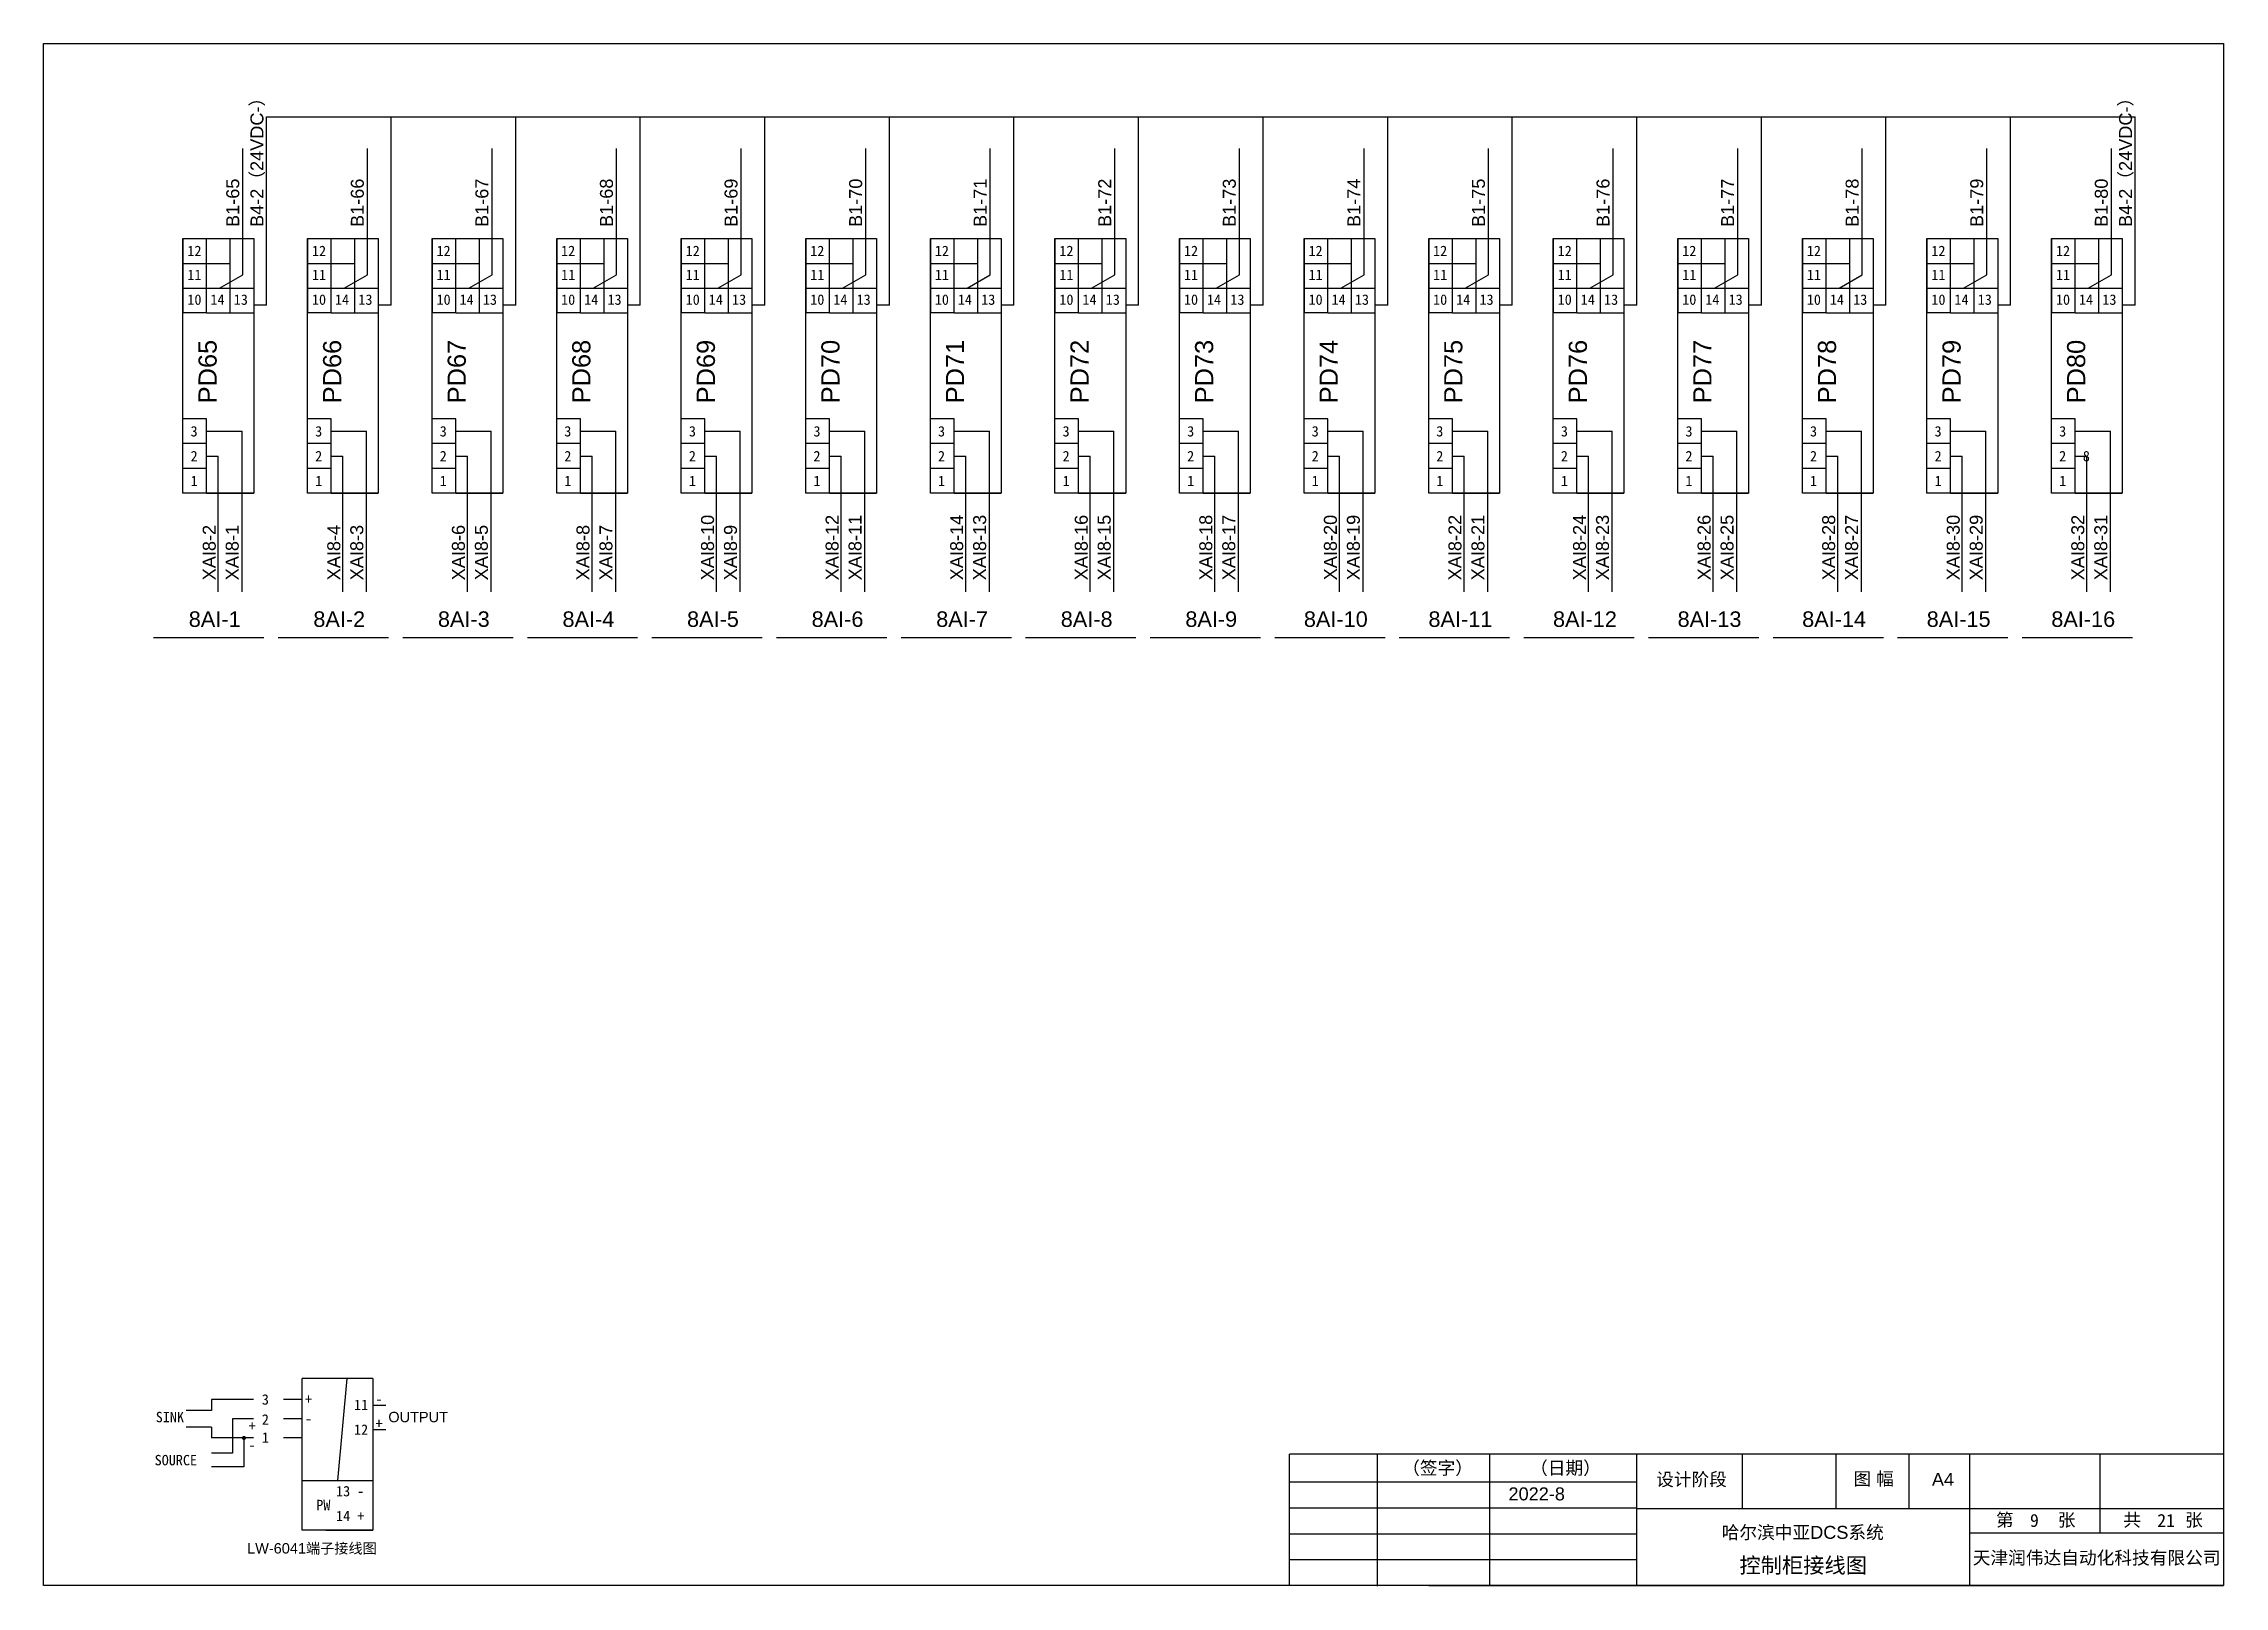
# Model space of a CAD drawing. Extents: x -156069 to -122631, y 9787 to 31117.
# Drawn here: x -146323 to -142122, y 16915 to 19887 of the extents above; entities that cross this region are included whole.
import ezdxf
from ezdxf.enums import TextEntityAlignment as Align

# ---------------------------------------------------------------- set-up
doc = ezdxf.new("R2010")
doc.units = 0
doc.layers.get('0').update_dxf_attribs({"linetype": 'CONTINUOUS'})
doc.layers.add('1', color=143, linetype='CONTINUOUS')
doc.layers.add('TEXT', color=3, linetype='CONTINUOUS')
doc.styles.add('Arial', font='arial.ttf')
doc.styles.get("Standard").update_dxf_attribs({"font": ''})
doc.styles.get('Standard').set_extended_font_data('SimSun')

msp = doc.modelspace()

# ---------------------------------------------------------------- texts
at = {"color": 3, "style": 'Arial'}
for s, p in [('B4-2（24VDC-）', (-145899.85348, 19533.4549)), ('B4-2（24VDC-）', (-142299.85348, 19533.4549)), ('B1-65', (-145946.47863, 19533.4549)), ('B1-66', (-145706.47863, 19533.4549)), ('B1-67', (-145466.47863, 19533.4549)), ('B1-68', (-145226.47863, 19533.4549)), ('B1-69', (-144986.47863, 19533.4549)), ('B1-70', (-144746.47863, 19533.4549)), ('B1-71', (-144506.47863, 19533.4549)), ('B1-72', (-144266.47863, 19533.4549)), ('B1-73', (-144026.47863, 19533.4549)), ('B1-74', (-143786.47863, 19533.4549)), ('B1-75', (-143546.47863, 19533.4549)), ('B1-76', (-143306.47863, 19533.4549)), ('B1-77', (-143066.47863, 19533.4549)), ('B1-78', (-142826.47863, 19533.4549)), ('B1-79', (-142586.47863, 19533.4549)), ('B1-80', (-142346.47863, 19533.4549)), ('XAI8-2', (-145991.74969, 18852.89786)), ('XAI8-1', (-145947.51432, 18852.89786)), ('XAI8-4', (-145751.74969, 18852.89786)), ('XAI8-3', (-145707.51432, 18852.89786)), ('XAI8-6', (-145511.74969, 18852.89786)), ('XAI8-5', (-145467.51432, 18852.89786)), ('XAI8-8', (-145271.74969, 18852.89786)), ('XAI8-7', (-145227.51432, 18852.89786)), ('XAI8-10', (-145031.74969, 18852.89786)), ('XAI8-9', (-144987.51432, 18852.89786)), ('XAI8-12', (-144791.74969, 18852.89786)), ('XAI8-11', (-144747.51432, 18852.89786)), ('XAI8-14', (-144551.74969, 18852.89786)), ('XAI8-13', (-144507.51432, 18852.89786)), ('XAI8-16', (-144311.74969, 18852.89786)), ('XAI8-15', (-144267.51432, 18852.89786)), ('XAI8-18', (-144071.74969, 18852.89786)), ('XAI8-17', (-144027.51432, 18852.89786)), ('XAI8-20', (-143831.74969, 18852.89786)), ('XAI8-19', (-143787.51432, 18852.89786)), ('XAI8-22', (-143591.74969, 18852.89786)), ('XAI8-21', (-143547.51432, 18852.89786)), ('XAI8-24', (-143351.74969, 18852.89786)), ('XAI8-23', (-143307.51432, 18852.89786)), ('XAI8-26', (-143111.74969, 18852.89786)), ('XAI8-25', (-143067.51432, 18852.89786)), ('XAI8-28', (-142871.74969, 18852.89786)), ('XAI8-27', (-142827.51432, 18852.89786)), ('XAI8-30', (-142631.74969, 18852.89786)), ('XAI8-29', (-142587.51432, 18852.89786)), ('XAI8-32', (-142391.74969, 18852.89786)), ('XAI8-31', (-142347.51432, 18852.89786))]:
    msp.add_text(s, height=25, rotation=90, dxfattribs=at).set_placement(p)
at = {"color": 3}
for s, p in [('12', (-146032.77882, 19487.44866)), ('12', (-145792.77882, 19487.44866)), ('12', (-145552.77882, 19487.44866)), ('12', (-145312.77882, 19487.44866)), ('12', (-145072.77882, 19487.44866)), ('12', (-144832.77882, 19487.44866)), ('12', (-144592.77882, 19487.44866)), ('12', (-144352.77882, 19487.44866)), ('12', (-144112.77882, 19487.44866)), ('12', (-143872.77882, 19487.44866)), ('12', (-143632.77882, 19487.44866)), ('12', (-143392.77882, 19487.44866)), ('12', (-143152.77882, 19487.44866)), ('12', (-142912.77882, 19487.44866)), ('12', (-142672.77882, 19487.44866)), ('12', (-142432.77882, 19487.44866)), ('11', (-146032.77882, 19441.36563)), ('11', (-145792.77882, 19441.36563)), ('11', (-145552.77882, 19441.36563)), ('11', (-145312.77882, 19441.36563)), ('11', (-145072.77882, 19441.36563)), ('11', (-144832.77882, 19441.36563)), ('11', (-144592.77882, 19441.36563)), ('11', (-144352.77882, 19441.36563)), ('11', (-144112.77882, 19441.36563)), ('11', (-143872.77882, 19441.36563)), ('11', (-143632.77882, 19441.36563)), ('11', (-143392.77882, 19441.36563)), ('11', (-143152.77882, 19441.36563)), ('11', (-142912.77882, 19441.36563)), ('11', (-142672.77882, 19441.36563)), ('11', (-142432.77882, 19441.36563)), ('10', (-146032.77882, 19393.56657)), ('14', (-145988.38686, 19393.56657)), ('13', (-145943.38686, 19393.56657)), ('10', (-145792.77882, 19393.56657)), ('14', (-145748.38686, 19393.56657)), ('13', (-145703.38686, 19393.56657)), ('10', (-145552.77882, 19393.56657)), ('14', (-145508.38686, 19393.56657)), ('13', (-145463.38686, 19393.56657)), ('10', (-145312.77882, 19393.56657)), ('14', (-145268.38686, 19393.56657)), ('13', (-145223.38686, 19393.56657)), ('10', (-145072.77882, 19393.56657)), ('14', (-145028.38686, 19393.56657)), ('13', (-144983.38686, 19393.56657)), ('10', (-144832.77882, 19393.56657)), ('14', (-144788.38686, 19393.56657)), ('13', (-144743.38686, 19393.56657)), ('10', (-144592.77882, 19393.56657)), ('14', (-144548.38686, 19393.56657)), ('13', (-144503.38686, 19393.56657)), ('10', (-144352.77882, 19393.56657)), ('14', (-144308.38686, 19393.56657)), ('13', (-144263.38686, 19393.56657)), ('10', (-144112.77882, 19393.56657)), ('14', (-144068.38686, 19393.56657)), ('13', (-144023.38686, 19393.56657)), ('10', (-143872.77882, 19393.56657)), ('14', (-143828.38686, 19393.56657)), ('13', (-143783.38686, 19393.56657)), ('10', (-143632.77882, 19393.56657)), ('14', (-143588.38686, 19393.56657)), ('13', (-143543.38686, 19393.56657)), ('10', (-143392.77882, 19393.56657)), ('14', (-143348.38686, 19393.56657)), ('13', (-143303.38686, 19393.56657)), ('10', (-143152.77882, 19393.56657)), ('14', (-143108.38686, 19393.56657)), ('13', (-143063.38686, 19393.56657)), ('10', (-142912.77882, 19393.56657)), ('14', (-142868.38686, 19393.56657)), ('13', (-142823.38686, 19393.56657)), ('10', (-142672.77882, 19393.56657)), ('14', (-142628.38686, 19393.56657)), ('13', (-142583.38686, 19393.56657)), ('10', (-142432.77882, 19393.56657)), ('14', (-142388.38686, 19393.56657)), ('13', (-142343.38686, 19393.56657)), ('3', (-146033.38686, 19139.96577)), ('3', (-145793.38686, 19139.96577)), ('3', (-145553.38686, 19139.96577)), ('3', (-145313.38686, 19139.96577)), ('3', (-145073.38686, 19139.96577)), ('3', (-144833.38686, 19139.96577)), ('3', (-144593.38686, 19139.96577)), ('3', (-144353.38686, 19139.96577)), ('3', (-144113.38686, 19139.96577)), ('3', (-143873.38686, 19139.96577)), ('3', (-143633.38686, 19139.96577)), ('3', (-143393.38686, 19139.96577)), ('3', (-143153.38686, 19139.96577)), ('3', (-142913.38686, 19139.96577)), ('3', (-142673.38686, 19139.96577)), ('3', (-142433.38686, 19139.96577)), ('2', (-146033.38686, 19092.1667)), ('2', (-145793.38686, 19092.1667)), ('2', (-145553.38686, 19092.1667)), ('2', (-145313.38686, 19092.1667)), ('2', (-145073.38686, 19092.1667)), ('2', (-144833.38686, 19092.1667)), ('2', (-144593.38686, 19092.1667)), ('2', (-144353.38686, 19092.1667)), ('2', (-144113.38686, 19092.1667)), ('2', (-143873.38686, 19092.1667)), ('2', (-143633.38686, 19092.1667)), ('2', (-143393.38686, 19092.1667)), ('2', (-143153.38686, 19092.1667)), ('2', (-142913.38686, 19092.1667)), ('2', (-142673.38686, 19092.1667)), ('2', (-142433.38686, 19092.1667)), ('8', (-142387.77882, 19092.1667)), ('1', (-146033.38686, 19044.36764)), ('1', (-145793.38686, 19044.36764)), ('1', (-145553.38686, 19044.36764)), ('1', (-145313.38686, 19044.36764)), ('1', (-145073.38686, 19044.36764)), ('1', (-144833.38686, 19044.36764)), ('1', (-144593.38686, 19044.36764)), ('1', (-144353.38686, 19044.36764)), ('1', (-144113.38686, 19044.36764)), ('1', (-143873.38686, 19044.36764)), ('1', (-143633.38686, 19044.36764)), ('1', (-143393.38686, 19044.36764)), ('1', (-143153.38686, 19044.36764)), ('1', (-142913.38686, 19044.36764)), ('1', (-142673.38686, 19044.36764)), ('1', (-142433.38686, 19044.36764)), ('3', (-145896.07247, 17275.106)), ('+', (-145813.00644, 17275.91015)), ('11', (-145711.65749, 17264.8808)), ('-', (-145677.18778, 17275.84195)), ('SINK', (-146080.10804, 17241.29823)), ('+', (-145921.75857, 17224.14949)), ('2', (-145896.07247, 17236.56949)), ('-', (-145813.00644, 17238.01911)), ('12', (-145711.65749, 17217.08174)), ('+', (-145677.18778, 17229.02637)), ('-', (-145921.75857, 17187.6015)), ('1', (-145896.07247, 17201.87852)), ('SOURCE', (-146068.6138, 17158.28798)), ('13 -', (-145732.71861, 17098.53684)), ('PW', (-145784.45411, 17071.83414)), ('14 +', (-145732.71861, 17050.73778))]:
    msp.add_text(s, height=20, dxfattribs=at).set_placement(p, align=Align.MIDDLE_CENTER)
at = {"color": 3, "style": 'Arial'}
for s, p in [('PD65', (-146007.48569, 19254.9685)), ('PD66', (-145767.48569, 19254.9685)), ('PD67', (-145527.48569, 19254.9685)), ('PD68', (-145287.48569, 19254.9685)), ('PD69', (-145047.48569, 19254.9685)), ('PD70', (-144807.48569, 19254.9685)), ('PD71', (-144567.48569, 19254.9685)), ('PD72', (-144327.48569, 19254.9685)), ('PD73', (-144087.48569, 19254.9685)), ('PD74', (-143847.48569, 19254.9685)), ('PD75', (-143607.48569, 19254.9685)), ('PD76', (-143367.48569, 19254.9685)), ('PD77', (-143127.48569, 19254.9685)), ('PD78', (-142887.48569, 19254.9685)), ('PD79', (-142647.48569, 19254.9685)), ('PD80', (-142407.48569, 19254.9685))]:
    msp.add_text(s, height=35, rotation=90, dxfattribs=at).set_placement(p, align=Align.MIDDLE_CENTER)
at = {"layer": '1', "style": 'Arial'}
for s, p in [('（签字）', (-143705.95504, 17130.69397)), ('（日期）', (-143459.51796, 17130.69397)), ('2022-8', (-143501.09545, 17080.77856)), ('设计阶段', (-143216.7382, 17108.72933)), ('图 幅', (-142836.47735, 17109.87281)), ('A4', (-142685.35386, 17108.77731))]:
    msp.add_text(s, height=25, dxfattribs=at).set_placement(p)
at = {"layer": '1'}
for s, p in [('第     张', (-142561.87629, 17030.67308)), ('共     张', (-142316.69281, 17030.67308)), ('9', (-142496.31741, 17029.618)), ('21', (-142251.13393, 17029.618))]:
    msp.add_text(s, height=25, dxfattribs=at).set_placement(p)
at = {"layer": '1', "style": 'Arial'}
for s, height, p in [('哈尔滨中亚DCS系统', 25, (-142934.20065, 17019.16586)), ('控制柜接线图', 30, (-142933.19313, 16955.6945)), ('天津润伟达自动化科技有限公司', 25, (-142368.0047, 16970.13941))]:
    msp.add_text(s, height=height, dxfattribs=at).set_placement(p, align=Align.MIDDLE_CENTER)
at = {"layer": 'TEXT', "style": 'Arial'}
for s, p in [('8AI-1', (-145993.79505, 18778.15778)), ('8AI-2', (-145753.79505, 18778.15778)), ('8AI-3', (-145513.79505, 18778.15778)), ('8AI-4', (-145273.79505, 18778.15778)), ('8AI-5', (-145033.79505, 18778.15778)), ('8AI-6', (-144793.79505, 18778.15778)), ('8AI-7', (-144553.79505, 18778.15778)), ('8AI-8', (-144313.79505, 18778.15778)), ('8AI-9', (-144073.79505, 18778.15778)), ('8AI-10', (-143833.79505, 18778.15778)), ('8AI-11', (-143593.79505, 18778.15778)), ('8AI-12', (-143353.79505, 18778.15778)), ('8AI-13', (-143113.79505, 18778.15778)), ('8AI-14', (-142873.79505, 18778.15778)), ('8AI-15', (-142633.79505, 18778.15778)), ('8AI-16', (-142393.79505, 18778.15778))]:
    msp.add_text(s, height=29.9, dxfattribs=at).set_placement(p, align=Align.MIDDLE)
msp.add_text('OUTPUT', height=20, dxfattribs=at).set_placement((-145601.77512, 17241.29823), align=Align.MIDDLE_CENTER)
msp.add_text('LW-6041端子接线图', height=20, dxfattribs=at).set_placement((-145931.24406, 16978.41496))

# ---------------------------------------------------------------- linework, layer by layer
for p, q in [((-145893.85818, 19383.08503), (-145893.85818, 19745.65428)), ((-145893.85818, 19745.65428), (-142293.85818, 19745.65428)), ((-145653.85818, 19383.08503), (-145653.85818, 19745.65428)), ((-145413.85818, 19383.08503), (-145413.85818, 19745.65428)), ((-145173.85818, 19383.08503), (-145173.85818, 19745.65428)), ((-144933.85818, 19383.08503), (-144933.85818, 19745.65428)), ((-144693.85818, 19383.08503), (-144693.85818, 19745.65428)), ((-144453.85818, 19383.08503), (-144453.85818, 19745.65428)), ((-144213.85818, 19383.08503), (-144213.85818, 19745.65428)), ((-143973.85818, 19383.08503), (-143973.85818, 19745.65428)), ((-143733.85818, 19383.08503), (-143733.85818, 19745.65428)), ((-143493.85818, 19383.08503), (-143493.85818, 19745.65428)), ((-143253.85818, 19383.08503), (-143253.85818, 19745.65428)), ((-143013.85818, 19383.08503), (-143013.85818, 19745.65428)), ((-142773.85818, 19383.08503), (-142773.85818, 19745.65428)), ((-142533.85818, 19383.08503), (-142533.85818, 19745.65428)), ((-142293.85818, 19383.08503), (-142293.85818, 19745.65428)), ((-145939.46613, 19441.32991), (-145939.46613, 19684.66827)), ((-145699.46613, 19441.32991), (-145699.46613, 19684.66827)), ((-145459.46613, 19441.32991), (-145459.46613, 19684.66827)), ((-145219.46613, 19441.32991), (-145219.46613, 19684.66827)), ((-144979.46613, 19441.32991), (-144979.46613, 19684.66827)), ((-144739.46613, 19441.32991), (-144739.46613, 19684.66827)), ((-144499.46613, 19441.32991), (-144499.46613, 19684.66827)), ((-144259.46613, 19441.32991), (-144259.46613, 19684.66827)), ((-144019.46613, 19441.32991), (-144019.46613, 19684.66827)), ((-143779.46613, 19441.32991), (-143779.46613, 19684.66827)), ((-143539.46613, 19441.32991), (-143539.46613, 19684.66827)), ((-143299.46613, 19441.32991), (-143299.46613, 19684.66827)), ((-143059.46613, 19441.32991), (-143059.46613, 19684.66827)), ((-142819.46613, 19441.32991), (-142819.46613, 19684.66827)), ((-142579.46613, 19441.32991), (-142579.46613, 19684.66827)), ((-142339.46613, 19441.32991), (-142339.46613, 19684.66827)), ((-145984.32662, 19415.59382), (-145939.46613, 19441.32991)), ((-145744.32662, 19415.59382), (-145699.46613, 19441.32991)), ((-145504.32662, 19415.59382), (-145459.46613, 19441.32991)), ((-145264.32662, 19415.59382), (-145219.46613, 19441.32991)), ((-145024.32662, 19415.59382), (-144979.46613, 19441.32991)), ((-144784.32662, 19415.59382), (-144739.46613, 19441.32991)), ((-144544.32662, 19415.59382), (-144499.46613, 19441.32991)), ((-144304.32662, 19415.59382), (-144259.46613, 19441.32991)), ((-144064.32662, 19415.59382), (-144019.46613, 19441.32991)), ((-143824.32662, 19415.59382), (-143779.46613, 19441.32991)), ((-143584.32662, 19415.59382), (-143539.46613, 19441.32991)), ((-143344.32662, 19415.59382), (-143299.46613, 19441.32991)), ((-143104.32662, 19415.59382), (-143059.46613, 19441.32991)), ((-142864.32662, 19415.59382), (-142819.46613, 19441.32991)), ((-142624.32662, 19415.59382), (-142579.46613, 19441.32991)), ((-142384.32662, 19415.59382), (-142339.46613, 19441.32991)), ((-145893.85818, 19383.08503), (-145918.33786, 19383.08503)), ((-145653.85818, 19383.08503), (-145678.33786, 19383.08503)), ((-145413.85818, 19383.08503), (-145438.33786, 19383.08503)), ((-145173.85818, 19383.08503), (-145198.33786, 19383.08503)), ((-144933.85818, 19383.08503), (-144958.33786, 19383.08503)), ((-144693.85818, 19383.08503), (-144718.33786, 19383.08503)), ((-144453.85818, 19383.08503), (-144478.33786, 19383.08503)), ((-144213.85818, 19383.08503), (-144238.33786, 19383.08503)), ((-143973.85818, 19383.08503), (-143998.33786, 19383.08503)), ((-143733.85818, 19383.08503), (-143758.33786, 19383.08503)), ((-143493.85818, 19383.08503), (-143518.33786, 19383.08503)), ((-143253.85818, 19383.08503), (-143278.33786, 19383.08503)), ((-143013.85818, 19383.08503), (-143038.33786, 19383.08503)), ((-142773.85818, 19383.08503), (-142798.33786, 19383.08503)), ((-142533.85818, 19383.08503), (-142558.33786, 19383.08503)), ((-142293.85818, 19383.08503), (-142318.33786, 19383.08503)), ((-146009.80574, 19140.02792), (-145941.14169, 19140.02792)), ((-145941.14169, 18830.63491), (-145941.14169, 19140.02792)), ((-145769.80574, 19140.02792), (-145701.14169, 19140.02792)), ((-145701.14169, 18830.63491), (-145701.14169, 19140.02792)), ((-145529.80574, 19140.02792), (-145461.14169, 19140.02792)), ((-145461.14169, 18830.63491), (-145461.14169, 19140.02792)), ((-145289.80574, 19140.02792), (-145221.14169, 19140.02792)), ((-145221.14169, 18830.63491), (-145221.14169, 19140.02792)), ((-145049.80574, 19140.02792), (-144981.14169, 19140.02792)), ((-144981.14169, 18830.63491), (-144981.14169, 19140.02792)), ((-144809.80574, 19140.02792), (-144741.14169, 19140.02792)), ((-144741.14169, 18830.63491), (-144741.14169, 19140.02792)), ((-144569.80574, 19140.02792), (-144501.14169, 19140.02792)), ((-144501.14169, 18830.63491), (-144501.14169, 19140.02792)), ((-144329.80574, 19140.02792), (-144261.14169, 19140.02792)), ((-144261.14169, 18830.63491), (-144261.14169, 19140.02792)), ((-144089.80574, 19140.02792), (-144021.14169, 19140.02792)), ((-144021.14169, 18830.63491), (-144021.14169, 19140.02792)), ((-143849.80574, 19140.02792), (-143781.14169, 19140.02792)), ((-143781.14169, 18830.63491), (-143781.14169, 19140.02792)), ((-143609.80574, 19140.02792), (-143541.14169, 19140.02792)), ((-143541.14169, 18830.63491), (-143541.14169, 19140.02792)), ((-143369.80574, 19140.02792), (-143301.14169, 19140.02792)), ((-143301.14169, 18830.63491), (-143301.14169, 19140.02792)), ((-143129.80574, 19140.02792), (-143061.14169, 19140.02792)), ((-143061.14169, 18830.63491), (-143061.14169, 19140.02792)), ((-142889.80574, 19140.02792), (-142821.14169, 19140.02792)), ((-142821.14169, 18830.63491), (-142821.14169, 19140.02792)), ((-142649.80574, 19140.02792), (-142581.14169, 19140.02792)), ((-142581.14169, 18830.63491), (-142581.14169, 19140.02792)), ((-142409.80574, 19140.02792), (-142341.14169, 19140.02792)), ((-142341.14169, 18830.63491), (-142341.14169, 19140.02792)), ((-146009.24983, 19092.22886), (-145986.74983, 19092.22886)), ((-145986.74983, 18830.63491), (-145986.74983, 19092.22886)), ((-145769.24983, 19092.22886), (-145746.74983, 19092.22886)), ((-145746.74983, 18830.63491), (-145746.74983, 19092.22886)), ((-145529.24983, 19092.22886), (-145506.74983, 19092.22886)), ((-145506.74983, 18830.63491), (-145506.74983, 19092.22886)), ((-145289.24983, 19092.22886), (-145266.74983, 19092.22886)), ((-145266.74983, 18830.63491), (-145266.74983, 19092.22886)), ((-145049.24983, 19092.22886), (-145026.74983, 19092.22886)), ((-145026.74983, 18830.63491), (-145026.74983, 19092.22886)), ((-144809.24983, 19092.22886), (-144786.74983, 19092.22886)), ((-144786.74983, 18830.63491), (-144786.74983, 19092.22886)), ((-144569.24983, 19092.22886), (-144546.74983, 19092.22886)), ((-144546.74983, 18830.63491), (-144546.74983, 19092.22886)), ((-144329.24983, 19092.22886), (-144306.74983, 19092.22886)), ((-144306.74983, 18830.63491), (-144306.74983, 19092.22886)), ((-144089.24983, 19092.22886), (-144066.74983, 19092.22886)), ((-144066.74983, 18830.63491), (-144066.74983, 19092.22886)), ((-143849.24983, 19092.22886), (-143826.74983, 19092.22886)), ((-143826.74983, 18830.63491), (-143826.74983, 19092.22886)), ((-143609.24983, 19092.22886), (-143586.74983, 19092.22886)), ((-143586.74983, 18830.63491), (-143586.74983, 19092.22886)), ((-143369.24983, 19092.22886), (-143346.74983, 19092.22886)), ((-143346.74983, 18830.63491), (-143346.74983, 19092.22886)), ((-143129.24983, 19092.22886), (-143106.74983, 19092.22886)), ((-143106.74983, 18830.63491), (-143106.74983, 19092.22886)), ((-142889.24983, 19092.22886), (-142866.74983, 19092.22886)), ((-142866.74983, 18830.63491), (-142866.74983, 19092.22886)), ((-142649.24983, 19092.22886), (-142626.74983, 19092.22886)), ((-142626.74983, 18830.63491), (-142626.74983, 19092.22886)), ((-142409.24983, 19092.22886), (-142386.74983, 19092.22886)), ((-142386.74983, 18830.63491), (-142386.74983, 19092.22886)), ((-146111.41248, 18743.03828), (-145898.85109, 18743.03828)), ((-145871.41248, 18743.03828), (-145658.85109, 18743.03828)), ((-145631.41248, 18743.03828), (-145418.85109, 18743.03828)), ((-145391.41248, 18743.03828), (-145178.85109, 18743.03828)), ((-145151.41248, 18743.03828), (-144938.85109, 18743.03828)), ((-144911.41248, 18743.03828), (-144698.85109, 18743.03828)), ((-144671.41248, 18743.03828), (-144458.85109, 18743.03828)), ((-144431.41248, 18743.03828), (-144218.85109, 18743.03828)), ((-144191.41248, 18743.03828), (-143978.85109, 18743.03828)), ((-143951.41248, 18743.03828), (-143738.85109, 18743.03828)), ((-143711.41248, 18743.03828), (-143498.85109, 18743.03828)), ((-143471.41248, 18743.03828), (-143258.85109, 18743.03828)), ((-143231.41248, 18743.03828), (-143018.85109, 18743.03828)), ((-142991.41248, 18743.03828), (-142778.85109, 18743.03828)), ((-142751.41248, 18743.03828), (-142538.85109, 18743.03828)), ((-142511.41248, 18743.03828), (-142298.85109, 18743.03828)), ((-145739.31183, 17315.34904), (-145757.02937, 17118.88855)), ((-145918.8701, 17274.91298), (-145999.98618, 17274.91298)), ((-145999.98618, 17274.91298), (-145999.98618, 17253.99851)), ((-145825.13742, 17274.91298), (-145861.3993, 17274.91298)), ((-145999.98618, 17253.99851), (-146048.61495, 17253.99851)), ((-145999.98618, 17253.99851), (-145999.98618, 17253.99851)), ((-145918.8701, 17237.58731), (-145959.31477, 17237.58731)), ((-145959.31477, 17237.58731), (-145959.31477, 17171.87147)), ((-145825.13742, 17237.58731), (-145861.3993, 17237.58731)), ((-145664.13772, 17263.49288), (-145688.6174, 17263.49288)), ((-145999.98618, 17221.9538), (-146048.61495, 17221.9538)), ((-145999.98618, 17221.9538), (-145999.98618, 17201.03933)), ((-145918.8701, 17201.03933), (-145999.98618, 17201.03933)), ((-145937.43774, 17201.03933), (-145937.43774, 17145.37875)), ((-145825.13742, 17201.03933), (-145861.3993, 17201.03933)), ((-145664.13772, 17216.67729), (-145688.6174, 17216.67729)), ((-145959.31477, 17171.87147), (-145999.98618, 17171.87147)), ((-145937.43774, 17145.37875), (-145999.98618, 17145.37875)), ((-145825.13742, 17118.88855), (-145688.92133, 17118.88855))]:
    msp.add_line(p, q)
at = {"color": 1}
for p, q in [((-146054.85787, 19511.19195), (-146054.85787, 19463.39289)), ((-146054.85787, 19020.53027), (-146054.85787, 19511.19195)), ((-146054.85787, 19511.19195), (-145918.64178, 19511.19195)), ((-146009.24983, 19463.39289), (-146009.24983, 19511.19195)), ((-145963.64178, 19367.79476), (-145963.64178, 19511.19195)), ((-145918.64178, 19511.19195), (-145918.64178, 19020.53027)), ((-145814.85787, 19511.19195), (-145814.85787, 19463.39289)), ((-145814.85787, 19020.53027), (-145814.85787, 19511.19195)), ((-145814.85787, 19511.19195), (-145678.64178, 19511.19195)), ((-145769.24983, 19463.39289), (-145769.24983, 19511.19195)), ((-145723.64178, 19367.79476), (-145723.64178, 19511.19195)), ((-145678.64178, 19511.19195), (-145678.64178, 19020.53027)), ((-145574.85787, 19511.19195), (-145574.85787, 19463.39289)), ((-145574.85787, 19020.53027), (-145574.85787, 19511.19195)), ((-145574.85787, 19511.19195), (-145438.64178, 19511.19195)), ((-145529.24983, 19463.39289), (-145529.24983, 19511.19195)), ((-145483.64178, 19367.79476), (-145483.64178, 19511.19195)), ((-145438.64178, 19511.19195), (-145438.64178, 19020.53027)), ((-145334.85787, 19511.19195), (-145334.85787, 19463.39289)), ((-145334.85787, 19020.53027), (-145334.85787, 19511.19195)), ((-145334.85787, 19511.19195), (-145198.64178, 19511.19195)), ((-145289.24983, 19463.39289), (-145289.24983, 19511.19195)), ((-145243.64178, 19367.79476), (-145243.64178, 19511.19195)), ((-145198.64178, 19511.19195), (-145198.64178, 19020.53027)), ((-145094.85787, 19511.19195), (-145094.85787, 19463.39289)), ((-145094.85787, 19020.53027), (-145094.85787, 19511.19195)), ((-145094.85787, 19511.19195), (-144958.64178, 19511.19195)), ((-145049.24983, 19463.39289), (-145049.24983, 19511.19195)), ((-145003.64178, 19367.79476), (-145003.64178, 19511.19195)), ((-144958.64178, 19511.19195), (-144958.64178, 19020.53027)), ((-144854.85787, 19511.19195), (-144854.85787, 19463.39289)), ((-144854.85787, 19020.53027), (-144854.85787, 19511.19195)), ((-144854.85787, 19511.19195), (-144718.64178, 19511.19195)), ((-144809.24983, 19463.39289), (-144809.24983, 19511.19195)), ((-144763.64178, 19367.79476), (-144763.64178, 19511.19195)), ((-144718.64178, 19511.19195), (-144718.64178, 19020.53027)), ((-144614.85787, 19511.19195), (-144614.85787, 19463.39289)), ((-144614.85787, 19020.53027), (-144614.85787, 19511.19195)), ((-144614.85787, 19511.19195), (-144478.64178, 19511.19195)), ((-144569.24983, 19463.39289), (-144569.24983, 19511.19195)), ((-144523.64178, 19367.79476), (-144523.64178, 19511.19195)), ((-144478.64178, 19511.19195), (-144478.64178, 19020.53027)), ((-144374.85787, 19511.19195), (-144374.85787, 19463.39289)), ((-144374.85787, 19020.53027), (-144374.85787, 19511.19195)), ((-144374.85787, 19511.19195), (-144238.64178, 19511.19195)), ((-144329.24983, 19463.39289), (-144329.24983, 19511.19195)), ((-144283.64178, 19367.79476), (-144283.64178, 19511.19195)), ((-144238.64178, 19511.19195), (-144238.64178, 19020.53027)), ((-144134.85787, 19511.19195), (-144134.85787, 19463.39289)), ((-144134.85787, 19020.53027), (-144134.85787, 19511.19195)), ((-144134.85787, 19511.19195), (-143998.64178, 19511.19195)), ((-144089.24983, 19463.39289), (-144089.24983, 19511.19195)), ((-144043.64178, 19367.79476), (-144043.64178, 19511.19195)), ((-143998.64178, 19511.19195), (-143998.64178, 19020.53027)), ((-143894.85787, 19511.19195), (-143894.85787, 19463.39289)), ((-143894.85787, 19020.53027), (-143894.85787, 19511.19195)), ((-143894.85787, 19511.19195), (-143758.64178, 19511.19195)), ((-143849.24983, 19463.39289), (-143849.24983, 19511.19195)), ((-143803.64178, 19367.79476), (-143803.64178, 19511.19195)), ((-143758.64178, 19511.19195), (-143758.64178, 19020.53027)), ((-143654.85787, 19511.19195), (-143654.85787, 19463.39289)), ((-143654.85787, 19020.53027), (-143654.85787, 19511.19195)), ((-143654.85787, 19511.19195), (-143518.64178, 19511.19195)), ((-143609.24983, 19463.39289), (-143609.24983, 19511.19195)), ((-143563.64178, 19367.79476), (-143563.64178, 19511.19195)), ((-143518.64178, 19511.19195), (-143518.64178, 19020.53027)), ((-143414.85787, 19511.19195), (-143414.85787, 19463.39289)), ((-143414.85787, 19020.53027), (-143414.85787, 19511.19195)), ((-143414.85787, 19511.19195), (-143278.64178, 19511.19195)), ((-143369.24983, 19463.39289), (-143369.24983, 19511.19195)), ((-143323.64178, 19367.79476), (-143323.64178, 19511.19195)), ((-143278.64178, 19511.19195), (-143278.64178, 19020.53027)), ((-143174.85787, 19511.19195), (-143174.85787, 19463.39289)), ((-143174.85787, 19020.53027), (-143174.85787, 19511.19195)), ((-143174.85787, 19511.19195), (-143038.64178, 19511.19195)), ((-143129.24983, 19463.39289), (-143129.24983, 19511.19195)), ((-143083.64178, 19367.79476), (-143083.64178, 19511.19195)), ((-143038.64178, 19511.19195), (-143038.64178, 19020.53027)), ((-142934.85787, 19511.19195), (-142934.85787, 19463.39289)), ((-142934.85787, 19020.53027), (-142934.85787, 19511.19195)), ((-142934.85787, 19511.19195), (-142798.64178, 19511.19195)), ((-142889.24983, 19463.39289), (-142889.24983, 19511.19195)), ((-142843.64178, 19367.79476), (-142843.64178, 19511.19195)), ((-142798.64178, 19511.19195), (-142798.64178, 19020.53027)), ((-142694.85787, 19511.19195), (-142694.85787, 19463.39289)), ((-142694.85787, 19020.53027), (-142694.85787, 19511.19195)), ((-142694.85787, 19511.19195), (-142558.64178, 19511.19195)), ((-142649.24983, 19463.39289), (-142649.24983, 19511.19195)), ((-142603.64178, 19367.79476), (-142603.64178, 19511.19195)), ((-142558.64178, 19511.19195), (-142558.64178, 19020.53027)), ((-142454.85787, 19511.19195), (-142454.85787, 19463.39289)), ((-142454.85787, 19020.53027), (-142454.85787, 19511.19195)), ((-142454.85787, 19511.19195), (-142318.64178, 19511.19195)), ((-142409.24983, 19463.39289), (-142409.24983, 19511.19195)), ((-142363.64178, 19367.79476), (-142363.64178, 19511.19195)), ((-142318.64178, 19511.19195), (-142318.64178, 19020.53027)), ((-146054.85787, 19463.39289), (-146054.85787, 19367.79476)), ((-146054.85787, 19463.39289), (-146009.24983, 19463.39289)), ((-146009.24983, 19367.79476), (-146009.24983, 19463.39289)), ((-146009.24983, 19463.39289), (-145963.64178, 19463.39289)), ((-145814.85787, 19463.39289), (-145814.85787, 19367.79476)), ((-145814.85787, 19463.39289), (-145769.24983, 19463.39289)), ((-145769.24983, 19367.79476), (-145769.24983, 19463.39289)), ((-145769.24983, 19463.39289), (-145723.64178, 19463.39289)), ((-145574.85787, 19463.39289), (-145574.85787, 19367.79476)), ((-145574.85787, 19463.39289), (-145529.24983, 19463.39289)), ((-145529.24983, 19367.79476), (-145529.24983, 19463.39289)), ((-145529.24983, 19463.39289), (-145483.64178, 19463.39289)), ((-145334.85787, 19463.39289), (-145334.85787, 19367.79476)), ((-145334.85787, 19463.39289), (-145289.24983, 19463.39289)), ((-145289.24983, 19367.79476), (-145289.24983, 19463.39289)), ((-145289.24983, 19463.39289), (-145243.64178, 19463.39289)), ((-145094.85787, 19463.39289), (-145094.85787, 19367.79476)), ((-145094.85787, 19463.39289), (-145049.24983, 19463.39289)), ((-145049.24983, 19367.79476), (-145049.24983, 19463.39289)), ((-145049.24983, 19463.39289), (-145003.64178, 19463.39289)), ((-144854.85787, 19463.39289), (-144854.85787, 19367.79476)), ((-144854.85787, 19463.39289), (-144809.24983, 19463.39289)), ((-144809.24983, 19367.79476), (-144809.24983, 19463.39289)), ((-144809.24983, 19463.39289), (-144763.64178, 19463.39289)), ((-144614.85787, 19463.39289), (-144614.85787, 19367.79476)), ((-144614.85787, 19463.39289), (-144569.24983, 19463.39289)), ((-144569.24983, 19367.79476), (-144569.24983, 19463.39289)), ((-144569.24983, 19463.39289), (-144523.64178, 19463.39289)), ((-144374.85787, 19463.39289), (-144374.85787, 19367.79476)), ((-144374.85787, 19463.39289), (-144329.24983, 19463.39289)), ((-144329.24983, 19367.79476), (-144329.24983, 19463.39289)), ((-144329.24983, 19463.39289), (-144283.64178, 19463.39289)), ((-144134.85787, 19463.39289), (-144134.85787, 19367.79476)), ((-144134.85787, 19463.39289), (-144089.24983, 19463.39289)), ((-144089.24983, 19367.79476), (-144089.24983, 19463.39289)), ((-144089.24983, 19463.39289), (-144043.64178, 19463.39289)), ((-143894.85787, 19463.39289), (-143894.85787, 19367.79476)), ((-143894.85787, 19463.39289), (-143849.24983, 19463.39289)), ((-143849.24983, 19367.79476), (-143849.24983, 19463.39289)), ((-143849.24983, 19463.39289), (-143803.64178, 19463.39289)), ((-143654.85787, 19463.39289), (-143654.85787, 19367.79476)), ((-143654.85787, 19463.39289), (-143609.24983, 19463.39289)), ((-143609.24983, 19367.79476), (-143609.24983, 19463.39289)), ((-143609.24983, 19463.39289), (-143563.64178, 19463.39289)), ((-143414.85787, 19463.39289), (-143414.85787, 19367.79476)), ((-143414.85787, 19463.39289), (-143369.24983, 19463.39289)), ((-143369.24983, 19367.79476), (-143369.24983, 19463.39289)), ((-143369.24983, 19463.39289), (-143323.64178, 19463.39289)), ((-143174.85787, 19463.39289), (-143174.85787, 19367.79476)), ((-143174.85787, 19463.39289), (-143129.24983, 19463.39289)), ((-143129.24983, 19367.79476), (-143129.24983, 19463.39289)), ((-143129.24983, 19463.39289), (-143083.64178, 19463.39289)), ((-142934.85787, 19463.39289), (-142934.85787, 19367.79476)), ((-142934.85787, 19463.39289), (-142889.24983, 19463.39289)), ((-142889.24983, 19367.79476), (-142889.24983, 19463.39289)), ((-142889.24983, 19463.39289), (-142843.64178, 19463.39289)), ((-142694.85787, 19463.39289), (-142694.85787, 19367.79476)), ((-142694.85787, 19463.39289), (-142649.24983, 19463.39289)), ((-142649.24983, 19367.79476), (-142649.24983, 19463.39289)), ((-142649.24983, 19463.39289), (-142603.64178, 19463.39289)), ((-142454.85787, 19463.39289), (-142454.85787, 19367.79476)), ((-142454.85787, 19463.39289), (-142409.24983, 19463.39289)), ((-142409.24983, 19367.79476), (-142409.24983, 19463.39289)), ((-142409.24983, 19463.39289), (-142363.64178, 19463.39289)), ((-146054.85787, 19415.59382), (-146009.24983, 19415.59382)), ((-146009.24983, 19415.59382), (-145918.64178, 19415.59382)), ((-145814.85787, 19415.59382), (-145769.24983, 19415.59382)), ((-145769.24983, 19415.59382), (-145678.64178, 19415.59382)), ((-145574.85787, 19415.59382), (-145529.24983, 19415.59382)), ((-145529.24983, 19415.59382), (-145438.64178, 19415.59382)), ((-145334.85787, 19415.59382), (-145289.24983, 19415.59382)), ((-145289.24983, 19415.59382), (-145198.64178, 19415.59382)), ((-145094.85787, 19415.59382), (-145049.24983, 19415.59382)), ((-145049.24983, 19415.59382), (-144958.64178, 19415.59382)), ((-144854.85787, 19415.59382), (-144809.24983, 19415.59382)), ((-144809.24983, 19415.59382), (-144718.64178, 19415.59382)), ((-144614.85787, 19415.59382), (-144569.24983, 19415.59382)), ((-144569.24983, 19415.59382), (-144478.64178, 19415.59382)), ((-144374.85787, 19415.59382), (-144329.24983, 19415.59382)), ((-144329.24983, 19415.59382), (-144238.64178, 19415.59382)), ((-144134.85787, 19415.59382), (-144089.24983, 19415.59382)), ((-144089.24983, 19415.59382), (-143998.64178, 19415.59382)), ((-143894.85787, 19415.59382), (-143849.24983, 19415.59382)), ((-143849.24983, 19415.59382), (-143758.64178, 19415.59382)), ((-143654.85787, 19415.59382), (-143609.24983, 19415.59382)), ((-143609.24983, 19415.59382), (-143518.64178, 19415.59382)), ((-143414.85787, 19415.59382), (-143369.24983, 19415.59382)), ((-143369.24983, 19415.59382), (-143278.64178, 19415.59382)), ((-143174.85787, 19415.59382), (-143129.24983, 19415.59382)), ((-143129.24983, 19415.59382), (-143038.64178, 19415.59382)), ((-142934.85787, 19415.59382), (-142889.24983, 19415.59382)), ((-142889.24983, 19415.59382), (-142798.64178, 19415.59382)), ((-142694.85787, 19415.59382), (-142649.24983, 19415.59382)), ((-142649.24983, 19415.59382), (-142558.64178, 19415.59382)), ((-142454.85787, 19415.59382), (-142409.24983, 19415.59382)), ((-142409.24983, 19415.59382), (-142318.64178, 19415.59382)), ((-146009.24983, 19367.79476), (-146054.85787, 19367.79476)), ((-146009.24983, 19367.79476), (-145918.64178, 19367.79476)), ((-145769.24983, 19367.79476), (-145814.85787, 19367.79476)), ((-145769.24983, 19367.79476), (-145678.64178, 19367.79476)), ((-145529.24983, 19367.79476), (-145574.85787, 19367.79476)), ((-145529.24983, 19367.79476), (-145438.64178, 19367.79476)), ((-145289.24983, 19367.79476), (-145334.85787, 19367.79476)), ((-145289.24983, 19367.79476), (-145198.64178, 19367.79476)), ((-145049.24983, 19367.79476), (-145094.85787, 19367.79476)), ((-145049.24983, 19367.79476), (-144958.64178, 19367.79476)), ((-144809.24983, 19367.79476), (-144854.85787, 19367.79476)), ((-144809.24983, 19367.79476), (-144718.64178, 19367.79476)), ((-144569.24983, 19367.79476), (-144614.85787, 19367.79476)), ((-144569.24983, 19367.79476), (-144478.64178, 19367.79476)), ((-144329.24983, 19367.79476), (-144374.85787, 19367.79476)), ((-144329.24983, 19367.79476), (-144238.64178, 19367.79476)), ((-144089.24983, 19367.79476), (-144134.85787, 19367.79476)), ((-144089.24983, 19367.79476), (-143998.64178, 19367.79476)), ((-143849.24983, 19367.79476), (-143894.85787, 19367.79476)), ((-143849.24983, 19367.79476), (-143758.64178, 19367.79476)), ((-143609.24983, 19367.79476), (-143654.85787, 19367.79476)), ((-143609.24983, 19367.79476), (-143518.64178, 19367.79476)), ((-143369.24983, 19367.79476), (-143414.85787, 19367.79476)), ((-143369.24983, 19367.79476), (-143278.64178, 19367.79476)), ((-143129.24983, 19367.79476), (-143174.85787, 19367.79476)), ((-143129.24983, 19367.79476), (-143038.64178, 19367.79476)), ((-142889.24983, 19367.79476), (-142934.85787, 19367.79476)), ((-142889.24983, 19367.79476), (-142798.64178, 19367.79476)), ((-142649.24983, 19367.79476), (-142694.85787, 19367.79476)), ((-142649.24983, 19367.79476), (-142558.64178, 19367.79476)), ((-142409.24983, 19367.79476), (-142454.85787, 19367.79476)), ((-142409.24983, 19367.79476), (-142318.64178, 19367.79476)), ((-146009.24983, 19163.92745), (-146054.85787, 19163.92745)), ((-146054.85787, 19116.12839), (-146054.85787, 19163.92745)), ((-146009.24983, 19116.12839), (-146009.24983, 19163.92745)), ((-145769.24983, 19163.92745), (-145814.85787, 19163.92745)), ((-145814.85787, 19116.12839), (-145814.85787, 19163.92745)), ((-145769.24983, 19116.12839), (-145769.24983, 19163.92745)), ((-145529.24983, 19163.92745), (-145574.85787, 19163.92745)), ((-145574.85787, 19116.12839), (-145574.85787, 19163.92745)), ((-145529.24983, 19116.12839), (-145529.24983, 19163.92745)), ((-145289.24983, 19163.92745), (-145334.85787, 19163.92745)), ((-145334.85787, 19116.12839), (-145334.85787, 19163.92745)), ((-145289.24983, 19116.12839), (-145289.24983, 19163.92745)), ((-145049.24983, 19163.92745), (-145094.85787, 19163.92745)), ((-145094.85787, 19116.12839), (-145094.85787, 19163.92745)), ((-145049.24983, 19116.12839), (-145049.24983, 19163.92745)), ((-144809.24983, 19163.92745), (-144854.85787, 19163.92745)), ((-144854.85787, 19116.12839), (-144854.85787, 19163.92745)), ((-144809.24983, 19116.12839), (-144809.24983, 19163.92745)), ((-144569.24983, 19163.92745), (-144614.85787, 19163.92745)), ((-144614.85787, 19116.12839), (-144614.85787, 19163.92745)), ((-144569.24983, 19116.12839), (-144569.24983, 19163.92745)), ((-144329.24983, 19163.92745), (-144374.85787, 19163.92745)), ((-144374.85787, 19116.12839), (-144374.85787, 19163.92745)), ((-144329.24983, 19116.12839), (-144329.24983, 19163.92745)), ((-144089.24983, 19163.92745), (-144134.85787, 19163.92745)), ((-144134.85787, 19116.12839), (-144134.85787, 19163.92745)), ((-144089.24983, 19116.12839), (-144089.24983, 19163.92745)), ((-143849.24983, 19163.92745), (-143894.85787, 19163.92745)), ((-143894.85787, 19116.12839), (-143894.85787, 19163.92745)), ((-143849.24983, 19116.12839), (-143849.24983, 19163.92745)), ((-143609.24983, 19163.92745), (-143654.85787, 19163.92745)), ((-143654.85787, 19116.12839), (-143654.85787, 19163.92745)), ((-143609.24983, 19116.12839), (-143609.24983, 19163.92745)), ((-143369.24983, 19163.92745), (-143414.85787, 19163.92745)), ((-143414.85787, 19116.12839), (-143414.85787, 19163.92745)), ((-143369.24983, 19116.12839), (-143369.24983, 19163.92745)), ((-143129.24983, 19163.92745), (-143174.85787, 19163.92745)), ((-143174.85787, 19116.12839), (-143174.85787, 19163.92745)), ((-143129.24983, 19116.12839), (-143129.24983, 19163.92745)), ((-142889.24983, 19163.92745), (-142934.85787, 19163.92745)), ((-142934.85787, 19116.12839), (-142934.85787, 19163.92745)), ((-142889.24983, 19116.12839), (-142889.24983, 19163.92745)), ((-142649.24983, 19163.92745), (-142694.85787, 19163.92745)), ((-142694.85787, 19116.12839), (-142694.85787, 19163.92745)), ((-142649.24983, 19116.12839), (-142649.24983, 19163.92745)), ((-142409.24983, 19163.92745), (-142454.85787, 19163.92745)), ((-142454.85787, 19116.12839), (-142454.85787, 19163.92745)), ((-142409.24983, 19116.12839), (-142409.24983, 19163.92745)), ((-146009.24983, 19116.12839), (-146054.85787, 19116.12839)), ((-146054.85787, 19068.32933), (-146054.85787, 19116.12839)), ((-146009.24983, 19116.12839), (-146054.85787, 19116.12839)), ((-146009.24983, 19116.12839), (-146054.85787, 19116.12839)), ((-146009.24983, 19068.32933), (-146009.24983, 19116.12839)), ((-145769.24983, 19116.12839), (-145814.85787, 19116.12839)), ((-145814.85787, 19068.32933), (-145814.85787, 19116.12839)), ((-145769.24983, 19116.12839), (-145814.85787, 19116.12839)), ((-145769.24983, 19116.12839), (-145814.85787, 19116.12839)), ((-145769.24983, 19116.12839), (-145814.85787, 19116.12839)), ((-145769.24983, 19068.32933), (-145769.24983, 19116.12839)), ((-145529.24983, 19116.12839), (-145574.85787, 19116.12839)), ((-145574.85787, 19068.32933), (-145574.85787, 19116.12839)), ((-145529.24983, 19116.12839), (-145574.85787, 19116.12839)), ((-145529.24983, 19116.12839), (-145574.85787, 19116.12839)), ((-145529.24983, 19116.12839), (-145574.85787, 19116.12839)), ((-145529.24983, 19068.32933), (-145529.24983, 19116.12839)), ((-145289.24983, 19116.12839), (-145334.85787, 19116.12839)), ((-145334.85787, 19068.32933), (-145334.85787, 19116.12839)), ((-145289.24983, 19116.12839), (-145334.85787, 19116.12839)), ((-145289.24983, 19116.12839), (-145334.85787, 19116.12839)), ((-145289.24983, 19116.12839), (-145334.85787, 19116.12839)), ((-145289.24983, 19068.32933), (-145289.24983, 19116.12839)), ((-145049.24983, 19116.12839), (-145094.85787, 19116.12839)), ((-145094.85787, 19068.32933), (-145094.85787, 19116.12839)), ((-145049.24983, 19116.12839), (-145094.85787, 19116.12839)), ((-145049.24983, 19116.12839), (-145094.85787, 19116.12839)), ((-145049.24983, 19116.12839), (-145094.85787, 19116.12839)), ((-145049.24983, 19068.32933), (-145049.24983, 19116.12839)), ((-144809.24983, 19116.12839), (-144854.85787, 19116.12839)), ((-144854.85787, 19068.32933), (-144854.85787, 19116.12839)), ((-144809.24983, 19116.12839), (-144854.85787, 19116.12839)), ((-144809.24983, 19116.12839), (-144854.85787, 19116.12839)), ((-144809.24983, 19116.12839), (-144854.85787, 19116.12839)), ((-144809.24983, 19068.32933), (-144809.24983, 19116.12839)), ((-144569.24983, 19116.12839), (-144614.85787, 19116.12839)), ((-144614.85787, 19068.32933), (-144614.85787, 19116.12839)), ((-144569.24983, 19116.12839), (-144614.85787, 19116.12839)), ((-144569.24983, 19116.12839), (-144614.85787, 19116.12839)), ((-144569.24983, 19116.12839), (-144614.85787, 19116.12839)), ((-144569.24983, 19068.32933), (-144569.24983, 19116.12839)), ((-144329.24983, 19116.12839), (-144374.85787, 19116.12839)), ((-144374.85787, 19068.32933), (-144374.85787, 19116.12839)), ((-144329.24983, 19116.12839), (-144374.85787, 19116.12839)), ((-144329.24983, 19116.12839), (-144374.85787, 19116.12839)), ((-144329.24983, 19116.12839), (-144374.85787, 19116.12839)), ((-144329.24983, 19068.32933), (-144329.24983, 19116.12839)), ((-144089.24983, 19116.12839), (-144134.85787, 19116.12839)), ((-144134.85787, 19068.32933), (-144134.85787, 19116.12839)), ((-144089.24983, 19116.12839), (-144134.85787, 19116.12839)), ((-144089.24983, 19116.12839), (-144134.85787, 19116.12839)), ((-144089.24983, 19116.12839), (-144134.85787, 19116.12839)), ((-144089.24983, 19068.32933), (-144089.24983, 19116.12839)), ((-143849.24983, 19116.12839), (-143894.85787, 19116.12839)), ((-143894.85787, 19068.32933), (-143894.85787, 19116.12839)), ((-143849.24983, 19116.12839), (-143894.85787, 19116.12839)), ((-143849.24983, 19116.12839), (-143894.85787, 19116.12839)), ((-143849.24983, 19116.12839), (-143894.85787, 19116.12839)), ((-143849.24983, 19068.32933), (-143849.24983, 19116.12839)), ((-143609.24983, 19116.12839), (-143654.85787, 19116.12839)), ((-143654.85787, 19068.32933), (-143654.85787, 19116.12839)), ((-143609.24983, 19116.12839), (-143654.85787, 19116.12839)), ((-143609.24983, 19116.12839), (-143654.85787, 19116.12839)), ((-143609.24983, 19116.12839), (-143654.85787, 19116.12839)), ((-143609.24983, 19068.32933), (-143609.24983, 19116.12839)), ((-143369.24983, 19116.12839), (-143414.85787, 19116.12839)), ((-143414.85787, 19068.32933), (-143414.85787, 19116.12839)), ((-143369.24983, 19116.12839), (-143414.85787, 19116.12839)), ((-143369.24983, 19116.12839), (-143414.85787, 19116.12839)), ((-143369.24983, 19116.12839), (-143414.85787, 19116.12839)), ((-143369.24983, 19068.32933), (-143369.24983, 19116.12839)), ((-143129.24983, 19116.12839), (-143174.85787, 19116.12839)), ((-143174.85787, 19068.32933), (-143174.85787, 19116.12839)), ((-143129.24983, 19116.12839), (-143174.85787, 19116.12839)), ((-143129.24983, 19116.12839), (-143174.85787, 19116.12839)), ((-143129.24983, 19116.12839), (-143174.85787, 19116.12839)), ((-143129.24983, 19068.32933), (-143129.24983, 19116.12839)), ((-142889.24983, 19116.12839), (-142934.85787, 19116.12839)), ((-142934.85787, 19068.32933), (-142934.85787, 19116.12839)), ((-142889.24983, 19116.12839), (-142934.85787, 19116.12839)), ((-142889.24983, 19116.12839), (-142934.85787, 19116.12839)), ((-142889.24983, 19116.12839), (-142934.85787, 19116.12839)), ((-142889.24983, 19068.32933), (-142889.24983, 19116.12839)), ((-142649.24983, 19116.12839), (-142694.85787, 19116.12839)), ((-142694.85787, 19068.32933), (-142694.85787, 19116.12839)), ((-142649.24983, 19116.12839), (-142694.85787, 19116.12839)), ((-142649.24983, 19116.12839), (-142694.85787, 19116.12839)), ((-142649.24983, 19116.12839), (-142694.85787, 19116.12839)), ((-142649.24983, 19068.32933), (-142649.24983, 19116.12839)), ((-142409.24983, 19116.12839), (-142454.85787, 19116.12839)), ((-142454.85787, 19068.32933), (-142454.85787, 19116.12839)), ((-142409.24983, 19116.12839), (-142454.85787, 19116.12839)), ((-142409.24983, 19116.12839), (-142454.85787, 19116.12839)), ((-142409.24983, 19116.12839), (-142454.85787, 19116.12839)), ((-142409.24983, 19068.32933), (-142409.24983, 19116.12839)), ((-146009.24983, 19068.32933), (-146054.85787, 19068.32933)), ((-146054.85787, 19020.53027), (-146054.85787, 19068.32933)), ((-146009.24983, 19068.32933), (-146054.85787, 19068.32933)), ((-146009.24983, 19020.53027), (-146009.24983, 19068.32933)), ((-145769.24983, 19068.32933), (-145814.85787, 19068.32933)), ((-145814.85787, 19020.53027), (-145814.85787, 19068.32933)), ((-145769.24983, 19068.32933), (-145814.85787, 19068.32933)), ((-145769.24983, 19020.53027), (-145769.24983, 19068.32933)), ((-145529.24983, 19068.32933), (-145574.85787, 19068.32933)), ((-145574.85787, 19020.53027), (-145574.85787, 19068.32933)), ((-145529.24983, 19068.32933), (-145574.85787, 19068.32933)), ((-145529.24983, 19020.53027), (-145529.24983, 19068.32933)), ((-145289.24983, 19068.32933), (-145334.85787, 19068.32933)), ((-145334.85787, 19020.53027), (-145334.85787, 19068.32933)), ((-145289.24983, 19068.32933), (-145334.85787, 19068.32933)), ((-145289.24983, 19020.53027), (-145289.24983, 19068.32933)), ((-145049.24983, 19068.32933), (-145094.85787, 19068.32933)), ((-145094.85787, 19020.53027), (-145094.85787, 19068.32933)), ((-145049.24983, 19068.32933), (-145094.85787, 19068.32933)), ((-145049.24983, 19020.53027), (-145049.24983, 19068.32933)), ((-144809.24983, 19068.32933), (-144854.85787, 19068.32933)), ((-144854.85787, 19020.53027), (-144854.85787, 19068.32933)), ((-144809.24983, 19068.32933), (-144854.85787, 19068.32933)), ((-144809.24983, 19020.53027), (-144809.24983, 19068.32933)), ((-144569.24983, 19068.32933), (-144614.85787, 19068.32933)), ((-144614.85787, 19020.53027), (-144614.85787, 19068.32933)), ((-144569.24983, 19068.32933), (-144614.85787, 19068.32933)), ((-144569.24983, 19020.53027), (-144569.24983, 19068.32933)), ((-144329.24983, 19068.32933), (-144374.85787, 19068.32933)), ((-144374.85787, 19020.53027), (-144374.85787, 19068.32933)), ((-144329.24983, 19068.32933), (-144374.85787, 19068.32933)), ((-144329.24983, 19020.53027), (-144329.24983, 19068.32933)), ((-144089.24983, 19068.32933), (-144134.85787, 19068.32933)), ((-144134.85787, 19020.53027), (-144134.85787, 19068.32933)), ((-144089.24983, 19068.32933), (-144134.85787, 19068.32933)), ((-144089.24983, 19020.53027), (-144089.24983, 19068.32933)), ((-143849.24983, 19068.32933), (-143894.85787, 19068.32933)), ((-143894.85787, 19020.53027), (-143894.85787, 19068.32933)), ((-143849.24983, 19068.32933), (-143894.85787, 19068.32933)), ((-143849.24983, 19020.53027), (-143849.24983, 19068.32933)), ((-143609.24983, 19068.32933), (-143654.85787, 19068.32933)), ((-143654.85787, 19020.53027), (-143654.85787, 19068.32933)), ((-143609.24983, 19068.32933), (-143654.85787, 19068.32933)), ((-143609.24983, 19020.53027), (-143609.24983, 19068.32933)), ((-143369.24983, 19068.32933), (-143414.85787, 19068.32933)), ((-143414.85787, 19020.53027), (-143414.85787, 19068.32933)), ((-143369.24983, 19068.32933), (-143414.85787, 19068.32933)), ((-143369.24983, 19020.53027), (-143369.24983, 19068.32933)), ((-143129.24983, 19068.32933), (-143174.85787, 19068.32933)), ((-143174.85787, 19020.53027), (-143174.85787, 19068.32933)), ((-143129.24983, 19068.32933), (-143174.85787, 19068.32933)), ((-143129.24983, 19020.53027), (-143129.24983, 19068.32933)), ((-142889.24983, 19068.32933), (-142934.85787, 19068.32933)), ((-142934.85787, 19020.53027), (-142934.85787, 19068.32933)), ((-142889.24983, 19068.32933), (-142934.85787, 19068.32933)), ((-142889.24983, 19020.53027), (-142889.24983, 19068.32933)), ((-142649.24983, 19068.32933), (-142694.85787, 19068.32933)), ((-142694.85787, 19020.53027), (-142694.85787, 19068.32933)), ((-142649.24983, 19068.32933), (-142694.85787, 19068.32933)), ((-142649.24983, 19020.53027), (-142649.24983, 19068.32933)), ((-142409.24983, 19068.32933), (-142454.85787, 19068.32933)), ((-142454.85787, 19020.53027), (-142454.85787, 19068.32933)), ((-142409.24983, 19068.32933), (-142454.85787, 19068.32933)), ((-142409.24983, 19020.53027), (-142409.24983, 19068.32933)), ((-146009.24983, 19020.53027), (-146054.85787, 19020.53027)), ((-145918.64178, 19020.53027), (-146054.85787, 19020.53027)), ((-146009.24983, 19020.53027), (-145918.64178, 19020.53027)), ((-145769.24983, 19020.53027), (-145814.85787, 19020.53027)), ((-145678.64178, 19020.53027), (-145814.85787, 19020.53027)), ((-145769.24983, 19020.53027), (-145678.64178, 19020.53027)), ((-145529.24983, 19020.53027), (-145574.85787, 19020.53027)), ((-145438.64178, 19020.53027), (-145574.85787, 19020.53027)), ((-145529.24983, 19020.53027), (-145438.64178, 19020.53027)), ((-145289.24983, 19020.53027), (-145334.85787, 19020.53027)), ((-145198.64178, 19020.53027), (-145334.85787, 19020.53027)), ((-145289.24983, 19020.53027), (-145198.64178, 19020.53027)), ((-145049.24983, 19020.53027), (-145094.85787, 19020.53027)), ((-144958.64178, 19020.53027), (-145094.85787, 19020.53027)), ((-145049.24983, 19020.53027), (-144958.64178, 19020.53027)), ((-144809.24983, 19020.53027), (-144854.85787, 19020.53027)), ((-144718.64178, 19020.53027), (-144854.85787, 19020.53027)), ((-144809.24983, 19020.53027), (-144718.64178, 19020.53027)), ((-144569.24983, 19020.53027), (-144614.85787, 19020.53027)), ((-144478.64178, 19020.53027), (-144614.85787, 19020.53027)), ((-144569.24983, 19020.53027), (-144478.64178, 19020.53027)), ((-144329.24983, 19020.53027), (-144374.85787, 19020.53027)), ((-144238.64178, 19020.53027), (-144374.85787, 19020.53027)), ((-144329.24983, 19020.53027), (-144238.64178, 19020.53027)), ((-144089.24983, 19020.53027), (-144134.85787, 19020.53027)), ((-143998.64178, 19020.53027), (-144134.85787, 19020.53027)), ((-144089.24983, 19020.53027), (-143998.64178, 19020.53027)), ((-143849.24983, 19020.53027), (-143894.85787, 19020.53027)), ((-143758.64178, 19020.53027), (-143894.85787, 19020.53027)), ((-143849.24983, 19020.53027), (-143758.64178, 19020.53027)), ((-143609.24983, 19020.53027), (-143654.85787, 19020.53027)), ((-143518.64178, 19020.53027), (-143654.85787, 19020.53027)), ((-143609.24983, 19020.53027), (-143518.64178, 19020.53027)), ((-143369.24983, 19020.53027), (-143414.85787, 19020.53027)), ((-143278.64178, 19020.53027), (-143414.85787, 19020.53027)), ((-143369.24983, 19020.53027), (-143278.64178, 19020.53027)), ((-143129.24983, 19020.53027), (-143174.85787, 19020.53027)), ((-143038.64178, 19020.53027), (-143174.85787, 19020.53027)), ((-143129.24983, 19020.53027), (-143038.64178, 19020.53027)), ((-142889.24983, 19020.53027), (-142934.85787, 19020.53027)), ((-142798.64178, 19020.53027), (-142934.85787, 19020.53027)), ((-142889.24983, 19020.53027), (-142798.64178, 19020.53027)), ((-142649.24983, 19020.53027), (-142694.85787, 19020.53027)), ((-142558.64178, 19020.53027), (-142694.85787, 19020.53027)), ((-142649.24983, 19020.53027), (-142558.64178, 19020.53027)), ((-142409.24983, 19020.53027), (-142454.85787, 19020.53027)), ((-142318.64178, 19020.53027), (-142454.85787, 19020.53027)), ((-142409.24983, 19020.53027), (-142318.64178, 19020.53027)), ((-145825.13742, 17023.29042), (-145825.13742, 17315.34904)), ((-145688.92133, 17315.34904), (-145825.13742, 17315.34904)), ((-145688.92133, 17315.34904), (-145688.92133, 17023.29042)), ((-145825.13742, 17071.08949), (-145825.13742, 17118.88855)), ((-145825.13742, 17023.29042), (-145825.13742, 17071.08949)), ((-145779.52937, 17023.29042), (-145825.13742, 17023.29042)), ((-145688.92133, 17023.29042), (-145825.13742, 17023.29042)), ((-145779.52937, 17023.29042), (-145688.92133, 17023.29042))]:
    msp.add_line(p, q, dxfattribs=at)
at = {"layer": '1'}
for p, q in [((-146323.35252, 19886.6219), (-142123.35254, 19886.6219)), ((-146323.35252, 16916.62189), (-146323.35252, 19886.6219)), ((-142123.35254, 19886.6219), (-142123.35254, 16916.62189)), ((-143754.20212, 17170.09574), (-143754.20212, 16915.79723)), ((-143537.83086, 17170.09574), (-143537.83086, 16915.79723)), ((-143254.41108, 17170.09574), (-143254.41108, 16915.79723)), ((-143050.91306, 17170.09574), (-143050.91306, 17065.1886)), ((-142870.28527, 17170.09574), (-142870.28527, 17065.1886)), ((-142729.51433, 17170.09574), (-142729.51433, 17065.1886)), ((-142612.89937, 17170.09574), (-142612.89937, 16915.79723)), ((-142361.69154, 17170.09574), (-142361.69154, 17017.33048)), ((-143923.35259, 17116.62189), (-143254.41108, 17116.62189)), ((-143923.35259, 17066.62189), (-143254.41108, 17066.62189)), ((-143254.41108, 17065.1886), (-142508.88827, 17065.1886)), ((-142510.15288, 17065.1886), (-142123.35254, 17065.1886)), ((-143923.35259, 17016.62189), (-143254.41108, 17016.62189)), ((-142123.35254, 17017.33048), (-142612.89937, 17017.33048)), ((-143923.35259, 16966.62189), (-143254.41108, 16966.62189)), ((-142123.35254, 16916.62189), (-146323.35252, 16916.62189)), ((-143654.77749, 16916.62189), (-143923.35259, 16916.6219)), ((-143654.77749, 16916.62189), (-142123.35254, 16916.62189))]:
    msp.add_line(p, q, dxfattribs=at)
at = {"layer": '1', "const_width": 3}
for points in [[(-143923.35259, 17170.09574), (-142123.35254, 17170.09574)], [(-143923.35259, 16916.6219), (-143923.35259, 17170.09574)]]:
    msp.add_lwpolyline(points, dxfattribs=at)
at = {"layer": 'TEXT', "const_width": 3.9501}
msp.add_lwpolyline([(-145937.43774, 17203.01438, 1), (-145937.43774, 17199.06428, 1)], format="xyb", close=True, dxfattribs=at)

msp.set_redraw_order([(e.dxf.handle, doc.entitydb.next_handle()) for e in msp.query("TEXT MTEXT ATTDEF DIMENSION ARC_DIMENSION")])  # texts and dimensions are drawn at this point

doc.saveas('drawing.dxf')
